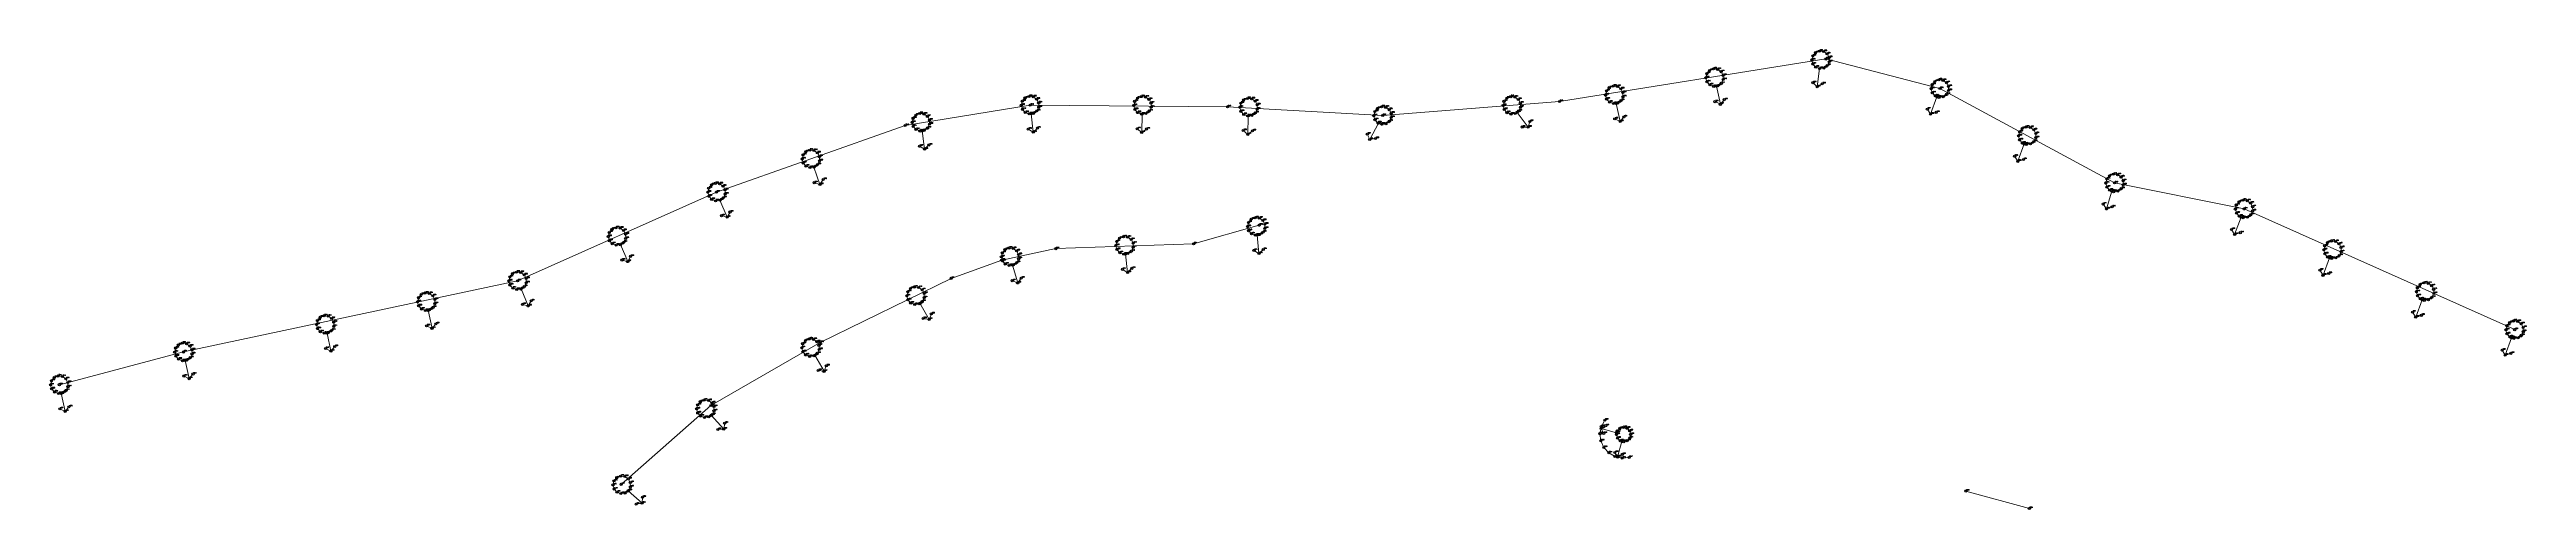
# Model space of a CAD drawing. Extents: x 1391501 to 1398271, y 354915 to 360782.
# Drawn here: x 1396232 to 1397111, y 359885 to 360049 of the extents above; entities that cross this region are included whole.
import ezdxf

# ---------------------------------------------------------------- set-up
doc = ezdxf.new("R2010")
doc.units = 0
doc.header["$PDMODE"] = 33
doc.header["$PDSIZE"] = 0.75
doc.layers.add('12 - ценные элементы визуального восприятия территории', color=7, linetype='Continuous')
doc.styles.get("Standard").update_dxf_attribs({"font": 'simplex.shx'})

msp = doc.modelspace()

# ---------------------------------------------------------------- linework, layer by layer
for p in [(1396857.59, 360045.07), (1396857.93, 360046.53), (1396858.9, 360047.66), (1396860.28, 360048.21), (1396861.77, 360048.05), (1396863.01, 360047.22), (1396863.72, 360045.91), (1396820.01, 360038.76), (1396820.35, 360040.21), (1396820.39, 360037.32), (1396821.32, 360041.35), (1396822.71, 360041.9), (1396824.19, 360041.74), (1396825.43, 360040.91), (1396825.49, 360036.78), (1396826.14, 360039.6), (1396826.17, 360038.11), (1396857.97, 360043.63), (1396858.98, 360042.53), (1396860.38, 360042.02), (1396861.86, 360042.22), (1396863.07, 360043.09), (1396863.74, 360044.42), (1396900.28, 360036.31), (1396901.25, 360037.44), (1396902.64, 360037.99), (1396904.12, 360037.84), (1396905.36, 360037.01), (1396577.22, 360028.97), (1396577.55, 360030.43), (1396577.6, 360027.53), (1396578.52, 360031.56), (1396579.91, 360032.11), (1396581.39, 360031.95), (1396582.63, 360031.12), (1396583.35, 360029.81), (1396583.37, 360028.32), (1396617.07, 360028.92), (1396617.41, 360030.37), (1396617.45, 360027.48), (1396618.38, 360031.51), (1396619.77, 360032.06), (1396621.25, 360031.9), (1396622.49, 360031.07), (1396623.2, 360029.76), (1396623.23, 360028.27), (1396654.7, 360028.27), (1396655.04, 360029.73), (1396656.01, 360030.86), (1396657.4, 360031.41), (1396658.88, 360031.25), (1396660.12, 360030.42), (1396660.83, 360029.11), (1396660.86, 360027.62), (1396703.57, 360027.87), (1396704.95, 360028.42), (1396706.44, 360028.26), (1396748.08, 360028.91), (1396748.42, 360030.37), (1396748.46, 360027.47), (1396749.39, 360031.5), (1396750.78, 360032.05), (1396752.26, 360031.89), (1396753.5, 360031.06), (1396754.21, 360029.75), (1396754.24, 360028.26), (1396784.45, 360032.64), (1396784.78, 360034.09), (1396784.82, 360031.2), (1396785.75, 360035.23), (1396785.83, 360030.1), (1396787.14, 360035.78), (1396787.23, 360029.59), (1396788.62, 360035.62), (1396788.71, 360029.79), (1396789.86, 360034.79), (1396789.93, 360030.66), (1396790.58, 360033.48), (1396790.6, 360031.99), (1396821.4, 360036.22), (1396822.8, 360035.71), (1396824.28, 360035.91), (1396899.94, 360034.86), (1396900.32, 360033.41), (1396901.33, 360032.31), (1396902.73, 360031.81), (1396904.21, 360032.01), (1396905.42, 360032.87), (1396906.07, 360035.7), (1396906.1, 360034.21), (1396538.46, 360022.91), (1396538.8, 360024.36), (1396538.84, 360021.47), (1396539.77, 360025.49), (1396539.85, 360020.36), (1396541.16, 360026.04), (1396541.25, 360019.86), (1396542.64, 360025.89), (1396542.73, 360020.06), (1396543.88, 360025.06), (1396543.95, 360020.92), (1396544.6, 360023.75), (1396544.62, 360022.26), (1396578.6, 360026.43), (1396580, 360025.92), (1396581.48, 360026.12), (1396582.7, 360026.99), (1396618.46, 360026.38), (1396619.86, 360025.87), (1396621.34, 360026.07), (1396622.55, 360026.94), (1396655.08, 360026.83), (1396656.09, 360025.73), (1396657.49, 360025.22), (1396658.97, 360025.42), (1396660.18, 360026.29), (1396702.26, 360025.28), (1396702.6, 360026.74), (1396702.64, 360023.84), (1396703.65, 360022.74), (1396705.05, 360022.23), (1396706.53, 360022.44), (1396707.68, 360027.43), (1396707.74, 360023.3), (1396708.39, 360026.12), (1396708.41, 360024.63), (1396749.47, 360026.37), (1396750.87, 360025.86), (1396752.35, 360026.06), (1396753.56, 360026.93), (1396931.25, 360019.56), (1396932.22, 360020.7), (1396933.61, 360021.25), (1396935.09, 360021.09), (1396936.33, 360020.26), (1396937.04, 360018.95), (1396499.44, 360009.91), (1396499.78, 360011.37), (1396500.75, 360012.5), (1396502.13, 360013.05), (1396503.62, 360012.89), (1396504.86, 360012.07), (1396505.57, 360010.75), (1396930.91, 360018.11), (1396931.29, 360016.67), (1396932.3, 360015.57), (1396933.7, 360015.06), (1396935.18, 360015.26), (1396936.39, 360016.13), (1396937.07, 360017.46), (1396468.67, 360001.24), (1396499.82, 360008.47), (1396500.83, 360007.37), (1396502.23, 360006.86), (1396503.71, 360007.07), (1396504.92, 360007.93), (1396505.6, 360009.26), (1396961.88, 360001.36), (1396962.22, 360002.82), (1396963.19, 360003.95), (1396964.58, 360004.5), (1396966.06, 360004.34), (1396967.3, 360003.51), (1396968.01, 360002.2), (1396465.98, 359998.1), (1396466.31, 359999.56), (1396466.36, 359996.66), (1396467.29, 360000.69), (1396467.36, 359995.56), (1396468.77, 359995.05), (1396470.16, 360001.08), (1396470.25, 359995.25), (1396471.4, 360000.25), (1396471.46, 359996.12), (1396472.11, 359998.94), (1396472.13, 359997.45), (1396962.26, 359999.92), (1396963.27, 359998.82), (1396964.67, 359998.31), (1396966.15, 359998.51), (1396967.36, 359999.38), (1396968.04, 360000.71), (1397008.17, 359993.56), (1397009.15, 359994.69), (1397010.53, 359995.25), (1397012.02, 359995.09), (1397013.26, 359994.26), (1397013.97, 359992.95), (1396431.03, 359983.8), (1396432, 359984.93), (1396433.39, 359985.48), (1396434.87, 359985.32), (1396436.11, 359984.49), (1396657.44, 359985.9), (1396657.78, 359987.36), (1396657.82, 359984.46), (1396658.75, 359988.49), (1396660.14, 359989.04), (1396661.62, 359988.88), (1396662.86, 359988.05), (1396662.92, 359983.92), (1396663.57, 359986.74), (1396663.6, 359985.25), (1397007.84, 359992.11), (1397008.22, 359990.67), (1397009.22, 359989.57), (1397010.63, 359989.06), (1397012.11, 359989.26), (1397013.32, 359990.13), (1397013.99, 359991.46), (1396430.7, 359982.34), (1396431.08, 359980.9), (1396432.08, 359979.8), (1396433.49, 359979.29), (1396434.96, 359979.49), (1396436.18, 359980.36), (1396436.83, 359983.18), (1396436.85, 359981.69), (1396570.11, 359975.14), (1396570.44, 359976.59), (1396571.41, 359977.72), (1396572.8, 359978.28), (1396574.28, 359978.12), (1396575.52, 359977.29), (1396576.24, 359975.98), (1396610.73, 359979.17), (1396611.06, 359980.63), (1396611.11, 359977.73), (1396612.04, 359981.76), (1396612.11, 359976.63), (1396613.42, 359982.31), (1396613.52, 359976.12), (1396614.91, 359982.15), (1396615, 359976.32), (1396616.15, 359981.32), (1396616.21, 359977.19), (1396616.86, 359980.01), (1396616.88, 359978.52), (1396658.83, 359983.36), (1396660.23, 359982.85), (1396661.71, 359983.05), (1397039.2, 359977.63), (1397039.53, 359979.08), (1397039.58, 359976.19), (1397040.5, 359980.21), (1397040.58, 359975.08), (1397041.89, 359980.76), (1397043.37, 359980.61), (1397043.46, 359974.78), (1397044.61, 359979.78), (1397044.68, 359975.65), (1397045.33, 359978.47), (1397045.35, 359976.98), (1396395.41, 359966.59), (1396395.75, 359968.04), (1396396.72, 359969.17), (1396398.11, 359969.72), (1396399.59, 359969.57), (1396400.83, 359968.74), (1396401.55, 359967.43), (1396570.49, 359973.7), (1396571.49, 359972.6), (1396572.9, 359972.09), (1396574.37, 359972.29), (1396575.59, 359973.16), (1396576.26, 359974.49), (1397041.98, 359974.58), (1396363.02, 359959.17), (1396363.35, 359960.63), (1396363.4, 359957.73), (1396364.32, 359961.76), (1396365.71, 359962.31), (1396367.19, 359962.15), (1396368.44, 359961.32), (1396368.5, 359957.19), (1396369.15, 359960.01), (1396369.17, 359958.52), (1396395.79, 359965.14), (1396396.8, 359964.04), (1396398.2, 359963.54), (1396399.68, 359963.74), (1396400.9, 359964.6), (1396401.57, 359965.94), (1396536.58, 359961.3), (1396536.91, 359962.76), (1396536.96, 359959.86), (1396537.89, 359963.89), (1396537.96, 359958.76), (1396539.27, 359964.44), (1396539.37, 359958.25), (1396540.76, 359964.28), (1396540.84, 359958.45), (1396542, 359963.45), (1396542.06, 359959.32), (1396542.71, 359962.14), (1396542.73, 359960.65), (1397072.07, 359962.77), (1397072.41, 359964.22), (1397072.45, 359961.33), (1397073.38, 359965.36), (1397073.46, 359960.23), (1397074.76, 359965.91), (1397074.86, 359959.72), (1397076.25, 359965.75), (1397076.34, 359959.92), (1397077.49, 359964.92), (1397077.55, 359960.79), (1397078.2, 359963.61), (1397078.22, 359962.12), (1396327.17, 359951.1), (1396327.5, 359952.55), (1396327.54, 359949.66), (1396328.47, 359953.68), (1396328.55, 359948.55), (1396329.86, 359954.23), (1396331.34, 359954.08), (1396332.58, 359953.25), (1396332.65, 359949.11), (1396333.3, 359951.94), (1396333.32, 359950.45), (1396364.4, 359956.63), (1396365.81, 359956.12), (1396367.28, 359956.32), (1397103.81, 359949.24), (1397104.14, 359950.7), (1397105.12, 359951.83), (1397106.5, 359952.38), (1397107.99, 359952.22), (1397109.23, 359951.39), (1397109.94, 359950.08), (1397109.96, 359948.59), (1396276.88, 359941.32), (1396277.21, 359942.78), (1396277.26, 359939.88), (1396278.19, 359943.91), (1396279.57, 359944.46), (1396281.06, 359944.3), (1396282.3, 359943.47), (1396283.01, 359942.16), (1396283.03, 359940.67), (1396329.95, 359948.05), (1396331.43, 359948.25), (1396499.31, 359942.86), (1396499.65, 359944.31), (1396499.69, 359941.42), (1396500.62, 359945.44), (1396500.7, 359940.31), (1396502.01, 359945.99), (1396502.1, 359939.81), (1396503.49, 359945.84), (1396503.58, 359940.01), (1396504.73, 359945.01), (1396504.79, 359940.87), (1396505.44, 359943.7), (1396505.47, 359942.21), (1397104.19, 359947.8), (1397105.19, 359946.7), (1397106.6, 359946.19), (1397108.08, 359946.39), (1397109.29, 359947.26), (1396233.2, 359931.15), (1396234.17, 359932.28), (1396235.56, 359932.83), (1396237.04, 359932.67), (1396238.28, 359931.85), (1396278.26, 359938.78), (1396279.67, 359938.27), (1396281.15, 359938.47), (1396282.36, 359939.34), (1396232.86, 359929.7), (1396233.24, 359928.25), (1396234.25, 359927.15), (1396235.65, 359926.64), (1396237.13, 359926.85), (1396238.34, 359927.71), (1396238.99, 359930.54), (1396239.02, 359929.04), (1396462.37, 359922.6), (1396463.34, 359923.73), (1396464.72, 359924.28), (1396466.21, 359924.12), (1396467.45, 359923.3), (1396462.03, 359921.15), (1396462.41, 359919.7), (1396463.42, 359918.6), (1396464.82, 359918.09), (1396466.3, 359918.3), (1396467.51, 359919.16), (1396468.16, 359921.99), (1396468.19, 359920.49), (1396788.61, 359913.29), (1396789.52, 359914.23), (1396790.79, 359914.59), (1396792.06, 359914.27), (1396793, 359913.36), (1396788.29, 359912.02), (1396788.65, 359910.75), (1396789.59, 359909.84), (1396790.86, 359909.52), (1396792.13, 359909.88), (1396793.04, 359910.82), (1396793.36, 359912.09), (1396433.68, 359896.72), (1396435.07, 359897.27), (1396436.55, 359897.12), (1396437.79, 359896.29), (1396432.37, 359894.14), (1396432.71, 359895.59), (1396432.75, 359892.7), (1396433.76, 359891.59), (1396435.16, 359891.09), (1396436.64, 359891.29), (1396437.85, 359892.15), (1396438.5, 359894.98), (1396438.53, 359893.49)]:
    msp.add_point(p)
at = {"layer": '12 - ценные элементы визуального восприятия территории', "color": 7, "lineweight": 20}
for points in [[(1397106.93, 359949.29), (1397010.96, 359992.16), (1396965, 360001.41), (1396903.06, 360034.91), (1396862.6, 360045.42), (1396768.1, 360030.3), (1396705.38, 360025.33), (1396650.32, 360028.43), (1396580.33, 360029.02), (1396536.02, 360021.78), (1396469.1, 359998.15), (1396398.53, 359966.63), (1396280, 359941.37), (1396235.98, 359929.74)], [(1396859.49, 360035.51), (1396858.01, 360037.01)], [(1396860.31, 360042.03), (1396859.49, 360035.51)], [(1396788.21, 360029.64), (1396789.59, 360023.21)], [(1396825.15, 360029.33), (1396823.26, 360030.26)], [(1396823.77, 360035.76), (1396825.15, 360029.33)], [(1396825.15, 360029.33), (1396826.5, 360030.96)], [(1396859.49, 360035.51), (1396861.3, 360036.6)], [(1396901.97, 360031.99), (1396899.68, 360025.82)], [(1396542, 360019.87), (1396542.91, 360013.36)], [(1396581.44, 360019.4), (1396579.64, 360020.5)], [(1396580.68, 360025.92), (1396581.44, 360019.4)], [(1396581.44, 360019.4), (1396582.93, 360020.88)], [(1396619.89, 360019.28), (1396618.27, 360020.64)], [(1396620.09, 360025.85), (1396619.89, 360019.28)], [(1396619.89, 360019.28), (1396621.58, 360020.54)], [(1396657.52, 360018.64), (1396655.9, 360019.99)], [(1396657.72, 360025.2), (1396657.52, 360018.64)], [(1396657.52, 360018.64), (1396659.21, 360019.89)], [(1396703.89, 360022.59), (1396700.78, 360016.81)], [(1396753.06, 360026.46), (1396757, 360021.2)], [(1396757, 360021.2), (1396754.9, 360021.25)], [(1396757, 360021.2), (1396757.55, 360023.24)], [(1396789.59, 360023.21), (1396787.69, 360024.14)], [(1396789.59, 360023.21), (1396790.93, 360024.84)], [(1396899.68, 360025.82), (1396898.58, 360027.62)], [(1396899.68, 360025.82), (1396901.69, 360026.47)], [(1396542.91, 360013.36), (1396541.09, 360014.42)], [(1396542.91, 360013.36), (1396544.37, 360014.88)], [(1396700.78, 360016.81), (1396699.93, 360018.74)], [(1396700.78, 360016.81), (1396702.85, 360017.17)], [(1396930.65, 360009.08), (1396929.55, 360010.87)], [(1396932.94, 360015.24), (1396930.65, 360009.08)], [(1396503.58, 360007.02), (1396505.77, 360000.82)], [(1396505.77, 360000.82), (1396503.77, 360001.5)], [(1396505.77, 360000.82), (1396506.9, 360002.6)], [(1396930.65, 360009.08), (1396932.66, 360009.72)], [(1396470.3, 359995.27), (1396472.85, 359989.22)], [(1396962.12, 359992.16), (1396960.92, 359993.89)], [(1396964.07, 359998.44), (1396962.12, 359992.16)], [(1396962.12, 359992.16), (1396964.09, 359992.91)], [(1396661.55, 359986.36), (1396638.32, 359979.77), (1396589.43, 359978.06), (1396570.24, 359973.96), (1396552.32, 359967.51), (1396505.86, 359944.72), (1396467.1, 359922.33), (1396435.26, 359894.34)], [(1396472.85, 359989.22), (1396470.82, 359989.78)], [(1396472.85, 359989.22), (1396473.87, 359991.06)], [(1397007.58, 359983.08), (1397006.48, 359984.87)], [(1397009.86, 359989.24), (1397007.58, 359983.08)], [(1396435.02, 359979.52), (1396437.57, 359973.46)], [(1396437.57, 359973.46), (1396438.59, 359975.31)], [(1396614.18, 359976.12), (1396614.9, 359969.59)], [(1396661.5, 359976.31), (1396659.72, 359977.44)], [(1396660.85, 359982.85), (1396661.5, 359976.31)], [(1396661.5, 359976.31), (1396663.02, 359977.77)], [(1397007.58, 359983.08), (1397009.59, 359983.72)], [(1396437.57, 359973.46), (1396435.54, 359974.02)], [(1396575.9, 359965.88), (1396573.95, 359966.67)], [(1396574.08, 359972.19), (1396575.9, 359965.88)], [(1396575.9, 359965.88), (1396577.13, 359967.59)], [(1396614.9, 359969.59), (1396613.11, 359970.7)], [(1396614.9, 359969.59), (1396616.41, 359971.07)], [(1397038.94, 359968.59), (1397037.84, 359970.39)], [(1397041.22, 359974.76), (1397038.94, 359968.59)], [(1397038.94, 359968.59), (1397040.94, 359969.24)], [(1396399.74, 359963.76), (1396402.29, 359957.71)], [(1396402.29, 359957.71), (1396400.26, 359958.26)], [(1396402.29, 359957.71), (1396403.31, 359959.55)], [(1396541.23, 359958.64), (1396544.49, 359952.93)], [(1397074.1, 359959.9), (1397071.81, 359953.74)], [(1396368.16, 359949.74), (1396366.26, 359950.67)], [(1396366.78, 359956.17), (1396368.16, 359949.74)], [(1396368.16, 359949.74), (1396369.5, 359951.37)], [(1396544.49, 359952.93), (1396542.4, 359953.24)], [(1396544.49, 359952.93), (1396545.28, 359954.88)], [(1397071.81, 359953.74), (1397070.71, 359955.53)], [(1397071.81, 359953.74), (1397073.82, 359954.38)], [(1396332.3, 359941.67), (1396330.41, 359942.6)], [(1396330.93, 359948.1), (1396332.3, 359941.67)], [(1396332.3, 359941.67), (1396333.65, 359943.29)], [(1396503.97, 359940.19), (1396507.22, 359934.49)], [(1397103.55, 359940.21), (1397102.45, 359942.01)], [(1397105.83, 359946.37), (1397103.55, 359940.21)], [(1397103.55, 359940.21), (1397105.56, 359940.86)], [(1396282.02, 359931.9), (1396280.12, 359932.82)], [(1396280.64, 359938.32), (1396282.02, 359931.9)], [(1396282.02, 359931.9), (1396283.36, 359933.52)], [(1396507.22, 359934.49), (1396505.14, 359934.8)], [(1396507.22, 359934.49), (1396508.02, 359936.44)], [(1396236.62, 359926.69), (1396238, 359920.27)], [(1396238, 359920.27), (1396236.11, 359921.19)], [(1396238, 359920.27), (1396239.35, 359921.89)], [(1396467.23, 359918.87), (1396471.62, 359913.99)], [(1396471.62, 359913.99), (1396469.52, 359913.85)], [(1396471.62, 359913.99), (1396471.98, 359916.06)], [(1396784.18, 359917.15), (1396782.94, 359914.89), (1396782.46, 359912.35), (1396782.76, 359909.79), (1396783.83, 359907.44), (1396785.57, 359905.53), (1396787.8, 359904.24), (1396790.33, 359903.69), (1396792.8, 359903.92)], [(1396782.85, 359914.15), (1396784.46, 359915.17)], [(1396782.85, 359914.15), (1396788.37, 359912.7)], [(1396782.85, 359914.15), (1396783.75, 359912.47)], [(1396788.73, 359904.08), (1396787.71, 359905.69)], [(1396788.73, 359904.08), (1396790.18, 359909.6)], [(1396788.73, 359904.08), (1396790.41, 359904.98)], [(1396437.79, 359892.08), (1396442.65, 359887.66)], [(1396442.65, 359887.66), (1396440.57, 359887.31)], [(1396442.65, 359887.66), (1396442.8, 359889.76)], [(1396934.77, 359885.78), (1396912.24, 359891.98)]]:
    msp.add_lwpolyline(points, dxfattribs=at)
for points in [[(1396857.59, 360045.07), (1396857.93, 360046.53), (1396858.9, 360047.66), (1396860.28, 360048.21), (1396861.77, 360048.05), (1396863.01, 360047.22), (1396863.72, 360045.91), (1396863.74, 360044.42), (1396863.07, 360043.09), (1396861.86, 360042.22), (1396860.38, 360042.02), (1396858.98, 360042.53), (1396857.97, 360043.63), (1396857.59, 360045.07)], [(1396820.01, 360038.76), (1396820.35, 360040.21), (1396821.32, 360041.35), (1396822.71, 360041.9), (1396824.19, 360041.74), (1396825.43, 360040.91), (1396826.14, 360039.6), (1396826.17, 360038.11), (1396825.49, 360036.78), (1396824.28, 360035.91), (1396822.8, 360035.71), (1396821.4, 360036.22), (1396820.39, 360037.32), (1396820.01, 360038.76)], [(1396899.94, 360034.86), (1396900.28, 360036.31), (1396901.25, 360037.44), (1396902.64, 360037.99), (1396904.12, 360037.84), (1396905.36, 360037.01), (1396906.07, 360035.7), (1396906.1, 360034.21), (1396905.42, 360032.87), (1396904.21, 360032.01), (1396902.73, 360031.81), (1396901.33, 360032.31), (1396900.32, 360033.41), (1396899.94, 360034.86)], [(1396577.22, 360028.97), (1396577.55, 360030.43), (1396578.52, 360031.56), (1396579.91, 360032.11), (1396581.39, 360031.95), (1396582.63, 360031.12), (1396583.35, 360029.81), (1396583.37, 360028.32), (1396582.7, 360026.99), (1396581.48, 360026.12), (1396580, 360025.92), (1396578.6, 360026.43), (1396577.6, 360027.53), (1396577.22, 360028.97)], [(1396617.07, 360028.92), (1396617.41, 360030.37), (1396618.38, 360031.51), (1396619.77, 360032.06), (1396621.25, 360031.9), (1396622.49, 360031.07), (1396623.2, 360029.76), (1396623.23, 360028.27), (1396622.55, 360026.94), (1396621.34, 360026.07), (1396619.86, 360025.87), (1396618.46, 360026.38), (1396617.45, 360027.48), (1396617.07, 360028.92)], [(1396654.7, 360028.27), (1396655.04, 360029.73), (1396656.01, 360030.86), (1396657.4, 360031.41), (1396658.88, 360031.25), (1396660.12, 360030.42), (1396660.83, 360029.11), (1396660.86, 360027.62), (1396660.18, 360026.29), (1396658.97, 360025.42), (1396657.49, 360025.22), (1396656.09, 360025.73), (1396655.08, 360026.83), (1396654.7, 360028.27)], [(1396702.26, 360025.28), (1396702.6, 360026.74), (1396703.57, 360027.87), (1396704.95, 360028.42), (1396706.44, 360028.26), (1396707.68, 360027.43), (1396708.39, 360026.12), (1396708.41, 360024.63), (1396707.74, 360023.3), (1396706.53, 360022.44), (1396705.05, 360022.23), (1396703.65, 360022.74), (1396702.64, 360023.84), (1396702.26, 360025.28)], [(1396748.08, 360028.91), (1396748.42, 360030.37), (1396749.39, 360031.5), (1396750.78, 360032.05), (1396752.26, 360031.89), (1396753.5, 360031.06), (1396754.21, 360029.75), (1396754.24, 360028.26), (1396753.56, 360026.93), (1396752.35, 360026.06), (1396750.87, 360025.86), (1396749.47, 360026.37), (1396748.46, 360027.47), (1396748.08, 360028.91)], [(1396784.45, 360032.64), (1396784.78, 360034.09), (1396785.75, 360035.23), (1396787.14, 360035.78), (1396788.62, 360035.62), (1396789.86, 360034.79), (1396790.58, 360033.48), (1396790.6, 360031.99), (1396789.93, 360030.66), (1396788.71, 360029.79), (1396787.23, 360029.59), (1396785.83, 360030.1), (1396784.82, 360031.2), (1396784.45, 360032.64)], [(1396538.46, 360022.91), (1396538.8, 360024.36), (1396539.77, 360025.49), (1396541.16, 360026.04), (1396542.64, 360025.89), (1396543.88, 360025.06), (1396544.6, 360023.75), (1396544.62, 360022.26), (1396543.95, 360020.92), (1396542.73, 360020.06), (1396541.25, 360019.86), (1396539.85, 360020.36), (1396538.84, 360021.47), (1396538.46, 360022.91)], [(1396930.91, 360018.11), (1396931.25, 360019.56), (1396932.22, 360020.7), (1396933.61, 360021.25), (1396935.09, 360021.09), (1396936.33, 360020.26), (1396937.04, 360018.95), (1396937.07, 360017.46), (1396936.39, 360016.13), (1396935.18, 360015.26), (1396933.7, 360015.06), (1396932.3, 360015.57), (1396931.29, 360016.67), (1396930.91, 360018.11)], [(1396499.44, 360009.91), (1396499.78, 360011.37), (1396500.75, 360012.5), (1396502.13, 360013.05), (1396503.62, 360012.89), (1396504.86, 360012.07), (1396505.57, 360010.75), (1396505.6, 360009.26), (1396504.92, 360007.93), (1396503.71, 360007.07), (1396502.23, 360006.86), (1396500.83, 360007.37), (1396499.82, 360008.47), (1396499.44, 360009.91)], [(1396961.88, 360001.36), (1396962.22, 360002.82), (1396963.19, 360003.95), (1396964.58, 360004.5), (1396966.06, 360004.34), (1396967.3, 360003.51), (1396968.01, 360002.2), (1396968.04, 360000.71), (1396967.36, 359999.38), (1396966.15, 359998.51), (1396964.67, 359998.31), (1396963.27, 359998.82), (1396962.26, 359999.92), (1396961.88, 360001.36)], [(1396465.98, 359998.1), (1396466.31, 359999.56), (1396467.29, 360000.69), (1396468.67, 360001.24), (1396470.16, 360001.08), (1396471.4, 360000.25), (1396472.11, 359998.94), (1396472.13, 359997.45), (1396471.46, 359996.12), (1396470.25, 359995.25), (1396468.77, 359995.05), (1396467.36, 359995.56), (1396466.36, 359996.66), (1396465.98, 359998.1)], [(1397007.84, 359992.11), (1397008.17, 359993.56), (1397009.15, 359994.69), (1397010.53, 359995.25), (1397012.02, 359995.09), (1397013.26, 359994.26), (1397013.97, 359992.95), (1397013.99, 359991.46), (1397013.32, 359990.13), (1397012.11, 359989.26), (1397010.63, 359989.06), (1397009.22, 359989.57), (1397008.22, 359990.67), (1397007.84, 359992.11)], [(1396430.7, 359982.34), (1396431.03, 359983.8), (1396432, 359984.93), (1396433.39, 359985.48), (1396434.87, 359985.32), (1396436.11, 359984.49), (1396436.83, 359983.18), (1396436.85, 359981.69), (1396436.18, 359980.36), (1396434.96, 359979.49), (1396433.49, 359979.29), (1396432.08, 359979.8), (1396431.08, 359980.9), (1396430.7, 359982.34)], [(1396657.44, 359985.9), (1396657.78, 359987.36), (1396658.75, 359988.49), (1396660.14, 359989.04), (1396661.62, 359988.88), (1396662.86, 359988.05), (1396663.57, 359986.74), (1396663.6, 359985.25), (1396662.92, 359983.92), (1396661.71, 359983.05), (1396660.23, 359982.85), (1396658.83, 359983.36), (1396657.82, 359984.46), (1396657.44, 359985.9)], [(1396570.11, 359975.14), (1396570.44, 359976.59), (1396571.41, 359977.72), (1396572.8, 359978.28), (1396574.28, 359978.12), (1396575.52, 359977.29), (1396576.24, 359975.98), (1396576.26, 359974.49), (1396575.59, 359973.16), (1396574.37, 359972.29), (1396572.9, 359972.09), (1396571.49, 359972.6), (1396570.49, 359973.7), (1396570.11, 359975.14)], [(1396610.73, 359979.17), (1396611.06, 359980.63), (1396612.04, 359981.76), (1396613.42, 359982.31), (1396614.91, 359982.15), (1396616.15, 359981.32), (1396616.86, 359980.01), (1396616.88, 359978.52), (1396616.21, 359977.19), (1396615, 359976.32), (1396613.52, 359976.12), (1396612.11, 359976.63), (1396611.11, 359977.73), (1396610.73, 359979.17)], [(1397039.2, 359977.63), (1397039.53, 359979.08), (1397040.5, 359980.21), (1397041.89, 359980.76), (1397043.37, 359980.61), (1397044.61, 359979.78), (1397045.33, 359978.47), (1397045.35, 359976.98), (1397044.68, 359975.65), (1397043.46, 359974.78), (1397041.98, 359974.58), (1397040.58, 359975.08), (1397039.58, 359976.19), (1397039.2, 359977.63)], [(1396395.41, 359966.59), (1396395.75, 359968.04), (1396396.72, 359969.17), (1396398.11, 359969.72), (1396399.59, 359969.57), (1396400.83, 359968.74), (1396401.55, 359967.43), (1396401.57, 359965.94), (1396400.9, 359964.6), (1396399.68, 359963.74), (1396398.2, 359963.54), (1396396.8, 359964.04), (1396395.79, 359965.14), (1396395.41, 359966.59)], [(1396363.02, 359959.17), (1396363.35, 359960.63), (1396364.32, 359961.76), (1396365.71, 359962.31), (1396367.19, 359962.15), (1396368.44, 359961.32), (1396369.15, 359960.01), (1396369.17, 359958.52), (1396368.5, 359957.19), (1396367.28, 359956.32), (1396365.81, 359956.12), (1396364.4, 359956.63), (1396363.4, 359957.73), (1396363.02, 359959.17)], [(1396536.58, 359961.3), (1396536.91, 359962.76), (1396537.89, 359963.89), (1396539.27, 359964.44), (1396540.76, 359964.28), (1396542, 359963.45), (1396542.71, 359962.14), (1396542.73, 359960.65), (1396542.06, 359959.32), (1396540.84, 359958.45), (1396539.37, 359958.25), (1396537.96, 359958.76), (1396536.96, 359959.86), (1396536.58, 359961.3)], [(1397072.07, 359962.77), (1397072.41, 359964.22), (1397073.38, 359965.36), (1397074.76, 359965.91), (1397076.25, 359965.75), (1397077.49, 359964.92), (1397078.2, 359963.61), (1397078.22, 359962.12), (1397077.55, 359960.79), (1397076.34, 359959.92), (1397074.86, 359959.72), (1397073.46, 359960.23), (1397072.45, 359961.33), (1397072.07, 359962.77)], [(1396327.17, 359951.1), (1396327.5, 359952.55), (1396328.47, 359953.68), (1396329.86, 359954.23), (1396331.34, 359954.08), (1396332.58, 359953.25), (1396333.3, 359951.94), (1396333.32, 359950.45), (1396332.65, 359949.11), (1396331.43, 359948.25), (1396329.95, 359948.05), (1396328.55, 359948.55), (1396327.54, 359949.66), (1396327.17, 359951.1)], [(1397103.81, 359949.24), (1397104.14, 359950.7), (1397105.12, 359951.83), (1397106.5, 359952.38), (1397107.99, 359952.22), (1397109.23, 359951.39), (1397109.94, 359950.08), (1397109.96, 359948.59), (1397109.29, 359947.26), (1397108.08, 359946.39), (1397106.6, 359946.19), (1397105.19, 359946.7), (1397104.19, 359947.8), (1397103.81, 359949.24)], [(1396276.88, 359941.32), (1396277.21, 359942.78), (1396278.19, 359943.91), (1396279.57, 359944.46), (1396281.06, 359944.3), (1396282.3, 359943.47), (1396283.01, 359942.16), (1396283.03, 359940.67), (1396282.36, 359939.34), (1396281.15, 359938.47), (1396279.67, 359938.27), (1396278.26, 359938.78), (1396277.26, 359939.88), (1396276.88, 359941.32)], [(1396499.31, 359942.86), (1396499.65, 359944.31), (1396500.62, 359945.44), (1396502.01, 359945.99), (1396503.49, 359945.84), (1396504.73, 359945.01), (1396505.44, 359943.7), (1396505.47, 359942.21), (1396504.79, 359940.87), (1396503.58, 359940.01), (1396502.1, 359939.81), (1396500.7, 359940.31), (1396499.69, 359941.42), (1396499.31, 359942.86)], [(1396232.86, 359929.7), (1396233.2, 359931.15), (1396234.17, 359932.28), (1396235.56, 359932.83), (1396237.04, 359932.67), (1396238.28, 359931.85), (1396238.99, 359930.54), (1396239.02, 359929.04), (1396238.34, 359927.71), (1396237.13, 359926.85), (1396235.65, 359926.64), (1396234.25, 359927.15), (1396233.24, 359928.25), (1396232.86, 359929.7)], [(1396462.03, 359921.15), (1396462.37, 359922.6), (1396463.34, 359923.73), (1396464.72, 359924.28), (1396466.21, 359924.12), (1396467.45, 359923.3), (1396468.16, 359921.99), (1396468.19, 359920.49), (1396467.51, 359919.16), (1396466.3, 359918.3), (1396464.82, 359918.09), (1396463.42, 359918.6), (1396462.41, 359919.7), (1396462.03, 359921.15)], [(1396788.29, 359912.02), (1396788.61, 359913.29), (1396789.52, 359914.23), (1396790.79, 359914.59), (1396792.06, 359914.27), (1396793, 359913.36), (1396793.36, 359912.09), (1396793.04, 359910.82), (1396792.13, 359909.88), (1396790.86, 359909.52), (1396789.59, 359909.84), (1396788.65, 359910.75), (1396788.29, 359912.02)], [(1396432.37, 359894.14), (1396432.71, 359895.59), (1396433.68, 359896.72), (1396435.07, 359897.27), (1396436.55, 359897.12), (1396437.79, 359896.29), (1396438.5, 359894.98), (1396438.53, 359893.49), (1396437.85, 359892.15), (1396436.64, 359891.29), (1396435.16, 359891.09), (1396433.76, 359891.59), (1396432.75, 359892.7), (1396432.37, 359894.14)]]:
    msp.add_lwpolyline(points, close=True, dxfattribs=at)
at = {"layer": '12 - ценные элементы визуального восприятия территории'}
for p in [(1396862.6, 360045.42), (1396858.01, 360037.01), (1396860.31, 360042.03), (1396861.3, 360036.6), (1396580.33, 360029.02), (1396650.32, 360028.43), (1396768.1, 360030.3), (1396788.21, 360029.64), (1396823.26, 360030.26), (1396823.77, 360035.76), (1396825.15, 360029.33), (1396826.5, 360030.96), (1396859.49, 360035.51), (1396898.58, 360027.62), (1396901.97, 360031.99), (1396903.06, 360034.91), (1396536.02, 360021.78), (1396542, 360019.87), (1396579.64, 360020.5), (1396580.68, 360025.92), (1396581.44, 360019.4), (1396582.93, 360020.88), (1396618.27, 360020.64), (1396619.89, 360019.28), (1396620.09, 360025.85), (1396621.58, 360020.54), (1396655.9, 360019.99), (1396657.72, 360025.2), (1396659.21, 360019.89), (1396699.93, 360018.74), (1396703.89, 360022.59), (1396705.38, 360025.33), (1396753.06, 360026.46), (1396754.9, 360021.25), (1396757, 360021.2), (1396757.55, 360023.24), (1396787.69, 360024.14), (1396789.59, 360023.21), (1396790.93, 360024.84), (1396899.68, 360025.82), (1396901.69, 360026.47), (1396541.09, 360014.42), (1396542.91, 360013.36), (1396544.37, 360014.88), (1396657.52, 360018.64), (1396700.78, 360016.81), (1396702.85, 360017.17), (1396929.55, 360010.87), (1396932.94, 360015.24), (1396503.58, 360007.02), (1396503.77, 360001.5), (1396506.9, 360002.6), (1396930.65, 360009.08), (1396932.66, 360009.72), (1396965, 360001.41), (1396469.1, 359998.15), (1396470.3, 359995.27), (1396505.77, 360000.82), (1396960.92, 359993.89), (1396964.07, 359998.44), (1396964.09, 359992.91), (1396470.82, 359989.78), (1396472.85, 359989.22), (1396473.87, 359991.06), (1396661.55, 359986.36), (1396962.12, 359992.16), (1397006.48, 359984.87), (1397009.59, 359983.72), (1397009.86, 359989.24), (1397010.96, 359992.16), (1396435.02, 359979.52), (1396438.59, 359975.31), (1396589.43, 359978.06), (1396614.18, 359976.12), (1396638.32, 359979.77), (1396659.72, 359977.44), (1396660.85, 359982.85), (1396661.5, 359976.31), (1396663.02, 359977.77), (1397007.58, 359983.08), (1397041.22, 359974.76), (1396398.53, 359966.63), (1396435.54, 359974.02), (1396437.57, 359973.46), (1396552.32, 359967.51), (1396570.24, 359973.96), (1396573.95, 359966.67), (1396574.08, 359972.19), (1396577.13, 359967.59), (1396613.11, 359970.7), (1396614.9, 359969.59), (1396616.41, 359971.07), (1397037.84, 359970.39), (1397038.94, 359968.59), (1397040.94, 359969.24), (1396399.74, 359963.76), (1396400.26, 359958.26), (1396402.29, 359957.71), (1396403.31, 359959.55), (1396541.23, 359958.64), (1396575.9, 359965.88), (1397074.1, 359959.9), (1396366.26, 359950.67), (1396366.78, 359956.17), (1396368.16, 359949.74), (1396369.5, 359951.37), (1396542.4, 359953.24), (1396544.49, 359952.93), (1396545.28, 359954.88), (1397070.71, 359955.53), (1397071.81, 359953.74), (1397073.82, 359954.38), (1397106.93, 359949.29), (1396280, 359941.37), (1396330.41, 359942.6), (1396330.93, 359948.1), (1396332.3, 359941.67), (1396333.65, 359943.29), (1396503.97, 359940.19), (1396505.86, 359944.72), (1397102.45, 359942.01), (1397103.55, 359940.21), (1397105.56, 359940.86), (1397105.83, 359946.37), (1396280.12, 359932.82), (1396280.64, 359938.32), (1396282.02, 359931.9), (1396283.36, 359933.52), (1396505.14, 359934.8), (1396507.22, 359934.49), (1396508.02, 359936.44), (1396235.98, 359929.74), (1396236.62, 359926.69), (1396467.1, 359922.33), (1396236.11, 359921.19), (1396238, 359920.27), (1396239.35, 359921.89), (1396467.23, 359918.87), (1396469.52, 359913.85), (1396471.62, 359913.99), (1396471.98, 359916.06), (1396782.85, 359914.15), (1396782.94, 359914.89), (1396784.18, 359917.15), (1396784.46, 359915.17), (1396782.46, 359912.35), (1396782.76, 359909.79), (1396783.75, 359912.47), (1396783.83, 359907.44), (1396785.57, 359905.53), (1396787.71, 359905.69), (1396788.37, 359912.7), (1396790.18, 359909.6), (1396790.41, 359904.98), (1396787.8, 359904.24), (1396788.73, 359904.08), (1396790.33, 359903.69), (1396792.8, 359903.92), (1396435.26, 359894.34), (1396437.79, 359892.08), (1396440.57, 359887.31), (1396442.65, 359887.66), (1396442.8, 359889.76), (1396912.24, 359891.98), (1396934.77, 359885.78)]:
    msp.add_point(p, dxfattribs=at)

# ---------------------------------------------------------------- texts
at = {"color": 7}
for s, p in [('4019', (1396857.72, 360045.35)), ('4020', (1396858.05, 360046.8)), ('4021', (1396859.03, 360047.93)), ('4022', (1396860.41, 360048.48)), ('4023', (1396861.9, 360048.33)), ('4024', (1396863.14, 360047.5)), ('4025', (1396863.85, 360046.19)), ('4006', (1396820.14, 360039.04)), ('4007', (1396820.48, 360040.49)), ('4018', (1396820.52, 360037.59)), ('4008', (1396821.45, 360041.62)), ('4017', (1396821.53, 360036.49)), ('4009', (1396822.83, 360042.17)), ('4010', (1396824.32, 360042.01)), ('4011', (1396825.56, 360041.19)), ('4014', (1396825.62, 360037.05)), ('4012', (1396826.27, 360039.87)), ('4013', (1396826.3, 360038.38)), ('4031', (1396858.1, 360043.91)), ('4030', (1396859.11, 360042.8)), ('4029', (1396860.51, 360042.3)), ('4028', (1396861.99, 360042.5)), ('4027', (1396863.2, 360043.37)), ('4026', (1396863.87, 360044.7)), ('4033', (1396900.41, 360036.59)), ('4034', (1396901.38, 360037.72)), ('4035', (1396902.76, 360038.27)), ('4036', (1396904.25, 360038.11)), ('4037', (1396905.49, 360037.28)), ('3928', (1396577.35, 360029.25)), ('3929', (1396577.68, 360030.7)), ('3940', (1396577.72, 360027.8)), ('3930', (1396578.65, 360031.83)), ('3931', (1396580.04, 360032.38)), ('3932', (1396581.52, 360032.23)), ('3933', (1396582.76, 360031.4)), ('3934', (1396583.48, 360030.09)), ('3935', (1396583.5, 360028.6)), ('3941', (1396617.2, 360029.19)), ('3942', (1396617.54, 360030.65)), ('3953', (1396617.58, 360027.75)), ('3943', (1396618.51, 360031.78)), ('3944', (1396619.9, 360032.33)), ('3945', (1396621.38, 360032.17)), ('3946', (1396622.62, 360031.34)), ('3947', (1396623.33, 360030.03)), ('3948', (1396623.36, 360028.54)), ('3954', (1396654.83, 360028.55)), ('3955', (1396655.17, 360030)), ('3956', (1396656.14, 360031.13)), ('3957', (1396657.52, 360031.68)), ('3958', (1396659.01, 360031.53)), ('3959', (1396660.25, 360030.7)), ('3960', (1396660.96, 360029.39)), ('3961', (1396660.98, 360027.89)), ('3969', (1396703.7, 360028.14)), ('3970', (1396705.08, 360028.69)), ('3971', (1396706.57, 360028.54)), ('3972', (1396707.81, 360027.71)), ('3980', (1396748.21, 360029.19)), ('3981', (1396748.55, 360030.64)), ('3992', (1396748.59, 360027.74)), ('3982', (1396749.52, 360031.77)), ('3983', (1396750.9, 360032.32)), ('3984', (1396752.39, 360032.16)), ('3985', (1396753.63, 360031.34)), ('3986', (1396754.34, 360030.03)), ('3987', (1396754.36, 360028.53)), ('3993', (1396784.57, 360032.92)), ('3994', (1396784.91, 360034.37)), ('4005', (1396784.95, 360031.47)), ('3995', (1396785.88, 360035.5)), ('4004', (1396785.96, 360030.37)), ('3996', (1396787.27, 360036.05)), ('4003', (1396787.36, 360029.86)), ('3997', (1396788.75, 360035.89)), ('4002', (1396788.84, 360030.07)), ('3998', (1396789.99, 360035.07)), ('4001', (1396790.06, 360030.93)), ('3999', (1396790.71, 360033.76)), ('4000', (1396790.73, 360032.26)), ('4016', (1396822.93, 360035.98)), ('4015', (1396824.41, 360036.19)), ('4032', (1396900.07, 360035.13)), ('4044', (1396900.45, 360033.69)), ('4043', (1396901.46, 360032.59)), ('4042', (1396902.86, 360032.08)), ('4041', (1396904.34, 360032.28)), ('4040', (1396905.55, 360033.15)), ('4038', (1396906.2, 360035.97)), ('4039', (1396906.22, 360034.48)), ('3902', (1396538.59, 360023.18)), ('3903', (1396538.93, 360024.64)), ('3914', (1396538.97, 360021.74)), ('3904', (1396539.9, 360025.77)), ('3913', (1396539.98, 360020.64)), ('3905', (1396541.29, 360026.32)), ('3912', (1396541.38, 360020.13)), ('3906', (1396542.77, 360026.16)), ('3911', (1396542.86, 360020.33)), ('3907', (1396544.01, 360025.33)), ('3910', (1396544.07, 360021.2)), ('3908', (1396544.72, 360024.02)), ('3909', (1396544.75, 360022.53)), ('3939', (1396578.73, 360026.7)), ('3938', (1396580.13, 360026.19)), ('3937', (1396581.61, 360026.4)), ('3936', (1396582.83, 360027.26)), ('3952', (1396618.59, 360026.65)), ('3951', (1396619.99, 360026.14)), ('3950', (1396621.47, 360026.34)), ('3949', (1396622.68, 360027.21)), ('3966', (1396655.21, 360027.1)), ('3965', (1396656.22, 360026)), ('3964', (1396657.62, 360025.49)), ('3963', (1396659.1, 360025.7)), ('3962', (1396660.31, 360026.56)), ('3967', (1396702.39, 360025.56)), ('3968', (1396702.72, 360027.01)), ('3979', (1396702.77, 360024.12)), ('3978', (1396703.78, 360023.01)), ('3977', (1396705.18, 360022.51)), ('3976', (1396706.66, 360022.71)), ('3975', (1396707.87, 360023.58)), ('3973', (1396708.52, 360026.4)), ('3974', (1396708.54, 360024.91)), ('3991', (1396749.6, 360026.64)), ('3990', (1396751, 360026.13)), ('3989', (1396752.48, 360026.34)), ('3988', (1396753.69, 360027.2)), ('4059', (1396931.38, 360019.84)), ('4060', (1396932.35, 360020.97)), ('4061', (1396933.73, 360021.52)), ('4062', (1396935.22, 360021.36)), ('4063', (1396936.46, 360020.53)), ('4064', (1396937.17, 360019.22)), ('3915', (1396499.57, 360010.19)), ('3916', (1396499.91, 360011.64)), ('3917', (1396500.88, 360012.77)), ('3918', (1396502.26, 360013.33)), ('3919', (1396503.75, 360013.17)), ('3920', (1396504.99, 360012.34)), ('3921', (1396505.7, 360011.03)), ('4058', (1396931.04, 360018.38)), ('4070', (1396931.42, 360016.94)), ('4069', (1396932.43, 360015.84)), ('4068', (1396933.83, 360015.33)), ('4067', (1396935.31, 360015.53)), ('4066', (1396936.52, 360016.4)), ('4065', (1396937.2, 360017.73)), ('3892', (1396468.8, 360001.51)), ('3893', (1396470.29, 360001.35)), ('3927', (1396499.95, 360008.75)), ('3926', (1396500.96, 360007.65)), ('3925', (1396502.36, 360007.14)), ('3924', (1396503.84, 360007.34)), ('3923', (1396505.05, 360008.21)), ('3922', (1396505.72, 360009.54)), ('4045', (1396962.01, 360001.64)), ('4046', (1396962.35, 360003.09)), ('4047', (1396963.32, 360004.22)), ('4048', (1396964.71, 360004.77)), ('4049', (1396966.19, 360004.61)), ('4050', (1396967.43, 360003.79)), ('4051', (1396968.14, 360002.48)), ('3889', (1396466.11, 359998.38)), ('3890', (1396466.44, 359999.83)), ('3901', (1396466.49, 359996.93)), ('3891', (1396467.42, 360000.96)), ('3900', (1396467.49, 359995.83)), ('3899', (1396468.9, 359995.32)), ('3898', (1396470.37, 359995.53)), ('3894', (1396471.53, 360000.53)), ('3897', (1396471.59, 359996.39)), ('3895', (1396472.24, 359999.22)), ('3896', (1396472.26, 359997.72)), ('4057', (1396962.39, 360000.19)), ('4056', (1396963.4, 359999.09)), ('4055', (1396964.8, 359998.58)), ('4054', (1396966.28, 359998.79)), ('4053', (1396967.49, 359999.65)), ('4052', (1396968.17, 360000.98)), ('4071', (1397007.97, 359992.38)), ('4072', (1397008.3, 359993.84)), ('4073', (1397009.27, 359994.97)), ('4074', (1397010.66, 359995.52)), ('4075', (1397012.15, 359995.36)), ('4076', (1397013.39, 359994.53)), ('4077', (1397014.1, 359993.22)), ('3877', (1396431.16, 359984.07)), ('3878', (1396432.13, 359985.2)), ('3879', (1396433.52, 359985.75)), ('3880', (1396435, 359985.6)), ('3881', (1396436.24, 359984.77)), ('4253', (1396657.57, 359986.18)), ('4254', (1396657.91, 359987.63)), ('4265', (1396657.95, 359984.74)), ('4255', (1396658.88, 359988.76)), ('4264', (1396658.96, 359983.63)), ('4256', (1396660.26, 359989.31)), ('4257', (1396661.75, 359989.16)), ('4258', (1396662.99, 359988.33)), ('4261', (1396663.05, 359984.2)), ('4259', (1396663.7, 359987.02)), ('4260', (1396663.73, 359985.53)), ('4083', (1397008.35, 359990.94)), ('4082', (1397009.35, 359989.84)), ('4081', (1397010.76, 359989.33)), ('4080', (1397012.23, 359989.53)), ('4079', (1397013.45, 359990.4)), ('4078', (1397014.12, 359991.73)), ('3876', (1396430.83, 359982.62)), ('3888', (1396431.21, 359981.18)), ('3887', (1396432.21, 359980.07)), ('3886', (1396433.61, 359979.57)), ('3885', (1396435.09, 359979.77)), ('3884', (1396436.31, 359980.64)), ('3882', (1396436.96, 359983.46)), ('3883', (1396436.98, 359981.97)), ('4227', (1396570.24, 359975.41)), ('4228', (1396570.57, 359976.87)), ('4229', (1396571.54, 359978)), ('4230', (1396572.93, 359978.55)), ('4231', (1396574.41, 359978.39)), ('4232', (1396575.65, 359977.56)), ('4233', (1396576.37, 359976.25)), ('4240', (1396610.86, 359979.45)), ('4241', (1396611.19, 359980.9)), ('4252', (1396611.24, 359978.01)), ('4242', (1396612.16, 359982.03)), ('4251', (1396612.24, 359976.9)), ('4243', (1396613.55, 359982.58)), ('4250', (1396613.65, 359976.4)), ('4244', (1396615.04, 359982.43)), ('4249', (1396615.12, 359976.6)), ('4245', (1396616.28, 359981.6)), ('4248', (1396616.34, 359977.46)), ('4246', (1396616.99, 359980.29)), ('4247', (1396617.01, 359978.8)), ('4263', (1396660.36, 359983.13)), ('4262', (1396661.84, 359983.33)), ('4097', (1397039.33, 359977.9)), ('4098', (1397039.66, 359979.36)), ('4109', (1397039.7, 359976.46)), ('4099', (1397040.63, 359980.49)), ('4108', (1397040.71, 359975.36)), ('4100', (1397042.02, 359981.04)), ('4107', (1397042.11, 359974.85)), ('4101', (1397043.5, 359980.88)), ('4106', (1397043.59, 359975.05)), ('4102', (1397044.74, 359980.05)), ('4105', (1397044.81, 359975.92)), ('4103', (1397045.46, 359978.74)), ('4104', (1397045.48, 359977.25)), ('3863', (1396395.54, 359966.86)), ('3864', (1396395.88, 359968.32)), ('3865', (1396396.85, 359969.45)), ('3866', (1396398.24, 359970)), ('3867', (1396399.72, 359969.84)), ('3868', (1396400.96, 359969.01)), ('3869', (1396401.68, 359967.7)), ('3870', (1396401.7, 359966.21)), ('4239', (1396570.62, 359973.97)), ('4238', (1396571.62, 359972.87)), ('4237', (1396573.02, 359972.36)), ('4236', (1396574.5, 359972.56)), ('4235', (1396575.72, 359973.43)), ('4234', (1396576.39, 359974.76)), ('4113', (1397074.89, 359966.18)), ('4114', (1397076.38, 359966.02)), ('3850', (1396363.15, 359959.45)), ('3851', (1396363.48, 359960.9)), ('3862', (1396363.53, 359958)), ('3852', (1396364.45, 359962.03)), ('3853', (1396365.84, 359962.58)), ('3854', (1396367.32, 359962.42)), ('3855', (1396368.56, 359961.6)), ('3858', (1396368.63, 359957.46)), ('3856', (1396369.28, 359960.29)), ('3857', (1396369.3, 359958.79)), ('3875', (1396395.92, 359965.42)), ('3874', (1396396.93, 359964.32)), ('3873', (1396398.33, 359963.81)), ('3872', (1396399.81, 359964.01)), ('3871', (1396401.02, 359964.88)), ('4214', (1396536.71, 359961.58)), ('4215', (1396537.04, 359963.03)), ('4226', (1396537.09, 359960.13)), ('4216', (1396538.01, 359964.16)), ('4225', (1396538.09, 359959.03)), ('4217', (1396539.4, 359964.71)), ('4224', (1396539.5, 359958.52)), ('4218', (1396540.88, 359964.56)), ('4223', (1396540.97, 359958.73)), ('4219', (1396542.13, 359963.73)), ('4222', (1396542.19, 359959.59)), ('4220', (1396542.84, 359962.42)), ('4221', (1396542.86, 359960.92)), ('4110', (1397072.2, 359963.04)), ('4111', (1397072.53, 359964.5)), ('4122', (1397072.58, 359961.6)), ('4112', (1397073.51, 359965.63)), ('4121', (1397073.59, 359960.5)), ('4120', (1397074.99, 359959.99)), ('4119', (1397076.47, 359960.19)), ('4115', (1397077.62, 359965.19)), ('4118', (1397077.68, 359961.06)), ('4116', (1397078.33, 359963.88)), ('4117', (1397078.35, 359962.39)), ('3837', (1396327.29, 359951.37)), ('3838', (1396327.63, 359952.83)), ('3849', (1396327.67, 359949.93)), ('3839', (1396328.6, 359953.96)), ('3848', (1396328.68, 359948.83)), ('3840', (1396329.99, 359954.51)), ('3841', (1396331.47, 359954.35)), ('3846', (1396331.56, 359948.52)), ('3842', (1396332.71, 359953.52)), ('3845', (1396332.78, 359949.39)), ('3843', (1396333.43, 359952.21)), ('3844', (1396333.45, 359950.72)), ('3861', (1396364.53, 359956.9)), ('3860', (1396365.94, 359956.39)), ('3859', (1396367.41, 359956.6)), ('4084', (1397103.94, 359949.52)), ('4085', (1397104.27, 359950.97)), ('4086', (1397105.25, 359952.1)), ('4087', (1397106.63, 359952.65)), ('4088', (1397108.12, 359952.5)), ('4089', (1397109.36, 359951.67)), ('4090', (1397110.07, 359950.36)), ('4091', (1397110.09, 359948.87)), ('3824', (1396277.01, 359941.6)), ('3825', (1396277.34, 359943.05)), ('3836', (1396277.39, 359940.15)), ('3826', (1396278.32, 359944.18)), ('3827', (1396279.7, 359944.73)), ('3828', (1396281.19, 359944.58)), ('3829', (1396282.43, 359943.75)), ('3830', (1396283.14, 359942.44)), ('3831', (1396283.16, 359940.95)), ('3847', (1396330.08, 359948.32)), ('4201', (1396499.44, 359943.13)), ('4202', (1396499.78, 359944.59)), ('4213', (1396499.82, 359941.69)), ('4203', (1396500.75, 359945.72)), ('4212', (1396500.83, 359940.59)), ('4204', (1396502.14, 359946.27)), ('4211', (1396502.23, 359940.08)), ('4205', (1396503.62, 359946.11)), ('4210', (1396503.71, 359940.28)), ('4206', (1396504.86, 359945.28)), ('4209', (1396504.92, 359941.15)), ('4207', (1396505.57, 359943.97)), ('4208', (1396505.6, 359942.48)), ('4096', (1397104.32, 359948.08)), ('4095', (1397105.32, 359946.97)), ('4094', (1397106.73, 359946.47)), ('4093', (1397108.2, 359946.67)), ('4092', (1397109.42, 359947.53)), ('3812', (1396233.33, 359931.42)), ('3813', (1396234.3, 359932.56)), ('3814', (1396235.68, 359933.11)), ('3815', (1396237.17, 359932.95)), ('3816', (1396238.41, 359932.12)), ('3835', (1396278.39, 359939.05)), ('3834', (1396279.8, 359938.55)), ('3833', (1396281.27, 359938.75)), ('3832', (1396282.49, 359939.61)), ('3811', (1396232.99, 359929.97)), ('3823', (1396233.37, 359928.53)), ('3822', (1396234.38, 359927.43)), ('3821', (1396235.78, 359926.92)), ('3820', (1396237.26, 359927.12)), ('3819', (1396238.47, 359927.99)), ('3817', (1396239.12, 359930.81)), ('3818', (1396239.14, 359929.32)), ('4189', (1396462.5, 359922.87)), ('4190', (1396463.47, 359924.01)), ('4191', (1396464.85, 359924.56)), ('4192', (1396466.34, 359924.4)), ('4193', (1396467.58, 359923.57)), ('4194', (1396468.29, 359922.26)), ('4188', (1396462.16, 359921.42)), ('4200', (1396462.54, 359919.98)), ('4199', (1396463.55, 359918.88)), ('4198', (1396464.95, 359918.37)), ('4197', (1396466.43, 359918.57)), ('4196', (1396467.64, 359919.44)), ('4195', (1396468.31, 359920.77)), ('4318', (1396788.74, 359913.56)), ('4319', (1396789.65, 359914.51)), ('4320', (1396790.92, 359914.86)), ('4321', (1396792.19, 359914.54)), ('4322', (1396793.13, 359913.63)), ('4317', (1396788.42, 359912.29)), ('4328', (1396788.78, 359911.03)), ('4327', (1396789.72, 359910.11)), ('4326', (1396790.99, 359909.79)), ('4325', (1396792.26, 359910.15)), ('4324', (1396793.17, 359911.09)), ('4323', (1396793.49, 359912.37)), ('4176', (1396432.84, 359895.87)), ('4177', (1396433.81, 359897)), ('4178', (1396435.2, 359897.55)), ('4179', (1396436.68, 359897.39)), ('4180', (1396437.92, 359896.56)), ('4175', (1396432.5, 359894.41)), ('4187', (1396432.88, 359892.97)), ('4186', (1396433.89, 359891.87)), ('4185', (1396435.29, 359891.36)), ('4184', (1396436.77, 359891.56)), ('4183', (1396437.98, 359892.43)), ('4181', (1396438.63, 359895.25)), ('4182', (1396438.66, 359893.76))]:
    msp.add_text(s, height=0.311, dxfattribs=at).set_placement(p)
at = {"layer": '12 - ценные элементы визуального восприятия территории', "color": 7}
for s, p in [('6344', (1396862.73, 360045.7)), ('1303', (1396858.14, 360037.28)), ('1300', (1396860.44, 360042.3)), ('1302', (1396861.43, 360036.87)), ('6348', (1396580.46, 360029.29)), ('6347', (1396650.45, 360028.7)), ('6345', (1396768.23, 360030.57)), ('1292', (1396788.34, 360029.91)), ('1299', (1396823.39, 360030.53)), ('1296', (1396823.9, 360036.03)), ('1297', (1396825.28, 360029.61)), ('1298', (1396826.63, 360031.23)), ('1301', (1396859.62, 360035.78)), ('1307', (1396898.71, 360027.9)), ('1304', (1396902.1, 360032.26)), ('6343', (1396903.19, 360035.18)), ('6349', (1396536.15, 360022.05)), ('1264', (1396542.13, 360020.14)), ('1275', (1396579.77, 360020.77)), ('1272', (1396580.81, 360026.2)), ('1273', (1396581.56, 360019.67)), ('1274', (1396583.06, 360021.15)), ('1279', (1396618.4, 360020.91)), ('1277', (1396620.02, 360019.56)), ('1276', (1396620.22, 360026.13)), ('1278', (1396621.71, 360020.81)), ('1283', (1396656.03, 360020.26)), ('1281', (1396657.65, 360018.91)), ('1280', (1396657.84, 360025.48)), ('1282', (1396659.34, 360020.16)), ('1287', (1396700.06, 360019.01)), ('1284', (1396704.02, 360022.87)), ('6346', (1396705.51, 360025.61)), ('1288', (1396753.19, 360026.73)), ('1291', (1396755.03, 360021.53)), ('1289', (1396757.13, 360021.48)), ('1290', (1396757.68, 360023.51)), ('1295', (1396787.82, 360024.41)), ('1293', (1396789.72, 360023.49)), ('1294', (1396791.06, 360025.11)), ('1305', (1396899.81, 360026.1)), ('1306', (1396901.82, 360026.74)), ('1267', (1396541.22, 360014.69)), ('1265', (1396543.04, 360013.63)), ('1266', (1396544.5, 360015.15)), ('1285', (1396700.9, 360017.08)), ('1286', (1396702.98, 360017.44)), ('1315', (1396929.68, 360011.15)), ('1314', (1396932.79, 360010)), ('1312', (1396933.07, 360015.51)), ('1268', (1396503.71, 360007.29)), ('1271', (1396503.9, 360001.77)), ('1270', (1396507.03, 360002.88)), ('1313', (1396930.78, 360009.35)), ('6342', (1396965.13, 360001.68)), ('6350', (1396469.23, 359998.42)), ('1260', (1396470.43, 359995.55)), ('1269', (1396505.9, 360001.1)), ('1311', (1396961.05, 359994.17)), ('1309', (1396962.25, 359992.43)), ('1308', (1396964.2, 359998.71)), ('1310', (1396964.22, 359993.19)), ('6341', (1397011.08, 359992.43)), ('1263', (1396470.95, 359990.05)), ('1261', (1396472.98, 359989.49)), ('1262', (1396474, 359991.34)), ('6370', (1396661.68, 359986.64)), ('1319', (1397006.61, 359985.15)), ('1318', (1397009.72, 359984)), ('1316', (1397009.99, 359989.51)), ('1256', (1396435.15, 359979.79)), ('1258', (1396438.72, 359975.58)), ('6372', (1396589.56, 359978.33)), ('1368', (1396614.31, 359976.4)), ('6371', (1396638.44, 359980.04)), ('1375', (1396659.85, 359977.72)), ('1372', (1396660.98, 359983.12)), ('1373', (1396661.63, 359976.58)), ('1374', (1396663.15, 359978.04)), ('1317', (1397007.71, 359983.35)), ('1324', (1397041.35, 359975.03)), ('6351', (1396398.66, 359966.91)), ('1259', (1396435.67, 359974.29)), ('1257', (1396437.7, 359973.74)), ('6374', (1396552.45, 359967.79)), ('6373', (1396570.37, 359974.23)), ('1367', (1396574.08, 359966.94)), ('1364', (1396574.21, 359972.46)), ('1365', (1396576.03, 359966.15)), ('1366', (1396577.26, 359967.86)), ('1371', (1396613.24, 359970.98)), ('1369', (1396615.03, 359969.87)), ('1370', (1396616.54, 359971.34)), ('1327', (1397037.97, 359970.67)), ('1325', (1397039.07, 359968.87)), ('1326', (1397041.07, 359969.52)), ('1252', (1396399.86, 359964.03)), ('1255', (1396400.39, 359958.54)), ('1253', (1396402.42, 359957.98)), ('1254', (1396403.44, 359959.82)), ('1360', (1396541.36, 359958.91)), ('1328', (1397074.22, 359960.17)), ('1251', (1396366.39, 359950.94)), ('1248', (1396366.91, 359956.44)), ('1249', (1396368.29, 359950.02)), ('1250', (1396369.63, 359951.64)), ('1363', (1396542.53, 359953.51)), ('1361', (1396544.62, 359953.2)), ('1362', (1396545.41, 359955.16)), ('1331', (1397070.84, 359955.81)), ('1329', (1397071.94, 359954.01)), ('1330', (1397073.95, 359954.66)), ('6340', (1397107.06, 359949.57)), ('6352', (1396280.13, 359941.64)), ('1247', (1396330.54, 359942.87)), ('1244', (1396331.06, 359948.37)), ('1245', (1396332.43, 359941.95)), ('1246', (1396333.78, 359943.57)), ('1356', (1396504.09, 359940.47)), ('6375', (1396505.99, 359945)), ('1323', (1397102.58, 359942.28)), ('1321', (1397103.68, 359940.48)), ('1322', (1397105.69, 359941.13)), ('1320', (1397105.96, 359946.65)), ('1243', (1396280.25, 359933.1)), ('1240', (1396280.77, 359938.6)), ('1241', (1396282.15, 359932.17)), ('1242', (1396283.49, 359933.79)), ('1359', (1396505.27, 359935.07)), ('1357', (1396507.35, 359934.76)), ('1358', (1396508.14, 359936.71)), ('6353', (1396236.11, 359930.02)), ('1236', (1396236.75, 359926.97)), ('1238', (1396239.48, 359922.16)), ('6376', (1396467.23, 359922.6)), ('1239', (1396236.24, 359921.47)), ('1237', (1396238.13, 359920.54)), ('1352', (1396467.36, 359919.14)), ('1355', (1396469.65, 359914.12)), ('1353', (1396471.75, 359914.26)), ('1354', (1396472.11, 359916.34)), ('1400', (1396782.98, 359914.42)), ('5640', (1396783.07, 359915.16)), ('5639', (1396784.31, 359917.43)), ('1403', (1396784.59, 359915.44)), ('5641', (1396782.59, 359912.63)), ('5642', (1396782.89, 359910.07)), ('1402', (1396783.88, 359912.74)), ('5643', (1396783.96, 359907.72)), ('5644', (1396785.7, 359905.81)), ('1399', (1396787.84, 359905.96)), ('5645', (1396787.93, 359904.52)), ('1401', (1396788.5, 359912.97)), ('1397', (1396790.31, 359909.88)), ('1398', (1396790.54, 359905.25)), ('1396', (1396788.86, 359904.35)), ('5646', (1396790.46, 359903.97)), ('5647', (1396792.93, 359904.19)), ('6377', (1396435.39, 359894.61)), ('1348', (1396437.92, 359892.35)), ('1351', (1396440.7, 359887.58)), ('1349', (1396442.78, 359887.93)), ('1350', (1396442.93, 359890.03)), ('6205', (1396912.37, 359892.26)), ('6204', (1396934.9, 359886.06))]:
    msp.add_text(s, height=0.311, dxfattribs=at).set_placement(p)

doc.saveas('drawing.dxf')
